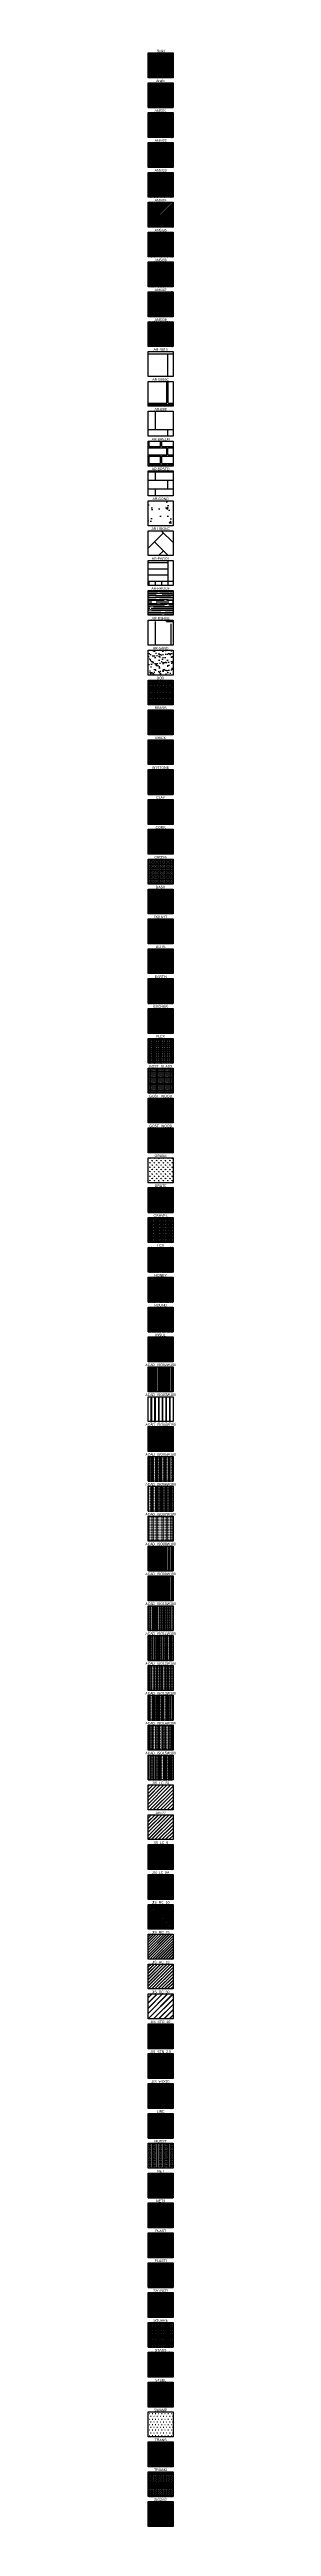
# Model space of a CAD drawing. Header units: millimetres. Extents: x -792 to -548, y -18681 to 1226.
import ezdxf
from ezdxf.enums import TextEntityAlignment as Align

# ---------------------------------------------------------------- set-up
doc = ezdxf.new("R2010")
doc.units = ezdxf.units.MM
doc.styles.get("Standard").update_dxf_attribs({"font": 'arial.ttf'})

msp = doc.modelspace()

# ---------------------------------------------------------------- hatches: boundary and pattern name
h = msp.add_hatch(color=256)
h.dxf.hatch_style = 1
h.paths.add_polyline_path([(-769, 999), (-569, 999), (-569, 1199), (-769, 1199)])
h = msp.add_hatch()
h.set_pattern_fill('ANGLE', color=256)
h.set_pattern_definition([(0, (0, 0), (0, 6.985), [5.08, -1.905]), (90, (0, 0), (-6.985, 4e-16), [5.08, -1.905])])
h.paths.add_polyline_path([(-769, 759), (-569, 759), (-569, 959), (-769, 959)])
h = msp.add_hatch()
h.set_pattern_fill('ANSI31', color=256)
h.paths.add_polyline_path([(-769, 519), (-569, 519), (-569, 719), (-769, 719)])
h = msp.add_hatch()
h.set_pattern_fill('ANSI32', color=256)
h.paths.add_polyline_path([(-769, 279), (-569, 279), (-569, 479), (-769, 479)])
h = msp.add_hatch()
h.set_pattern_fill('ANSI33', color=256)
h.paths.add_polyline_path([(-769, 39), (-569, 39), (-569, 239), (-769, 239)])
h = msp.add_hatch()
h.set_pattern_fill('ANSI34', color=256)
h.paths.add_polyline_path([(-769, -201), (-569, -201), (-569, -1), (-769, -1)])
h = msp.add_hatch()
h.set_pattern_fill('ANSI35', color=256)
h.paths.add_polyline_path([(-769, -441), (-569, -441), (-569, -241), (-769, -241)])
h = msp.add_hatch()
h.set_pattern_fill('ANSI36', color=256)
h.paths.add_polyline_path([(-769, -681), (-569, -681), (-569, -481), (-769, -481)])
h = msp.add_hatch()
h.set_pattern_fill('ANSI37', color=256)
h.paths.add_polyline_path([(-769, -921), (-569, -921), (-569, -721), (-769, -721)])
h = msp.add_hatch()
h.set_pattern_fill('ANSI38', color=256)
h.paths.add_polyline_path([(-769, -1161), (-569, -1161), (-569, -961), (-769, -961)])
h = msp.add_hatch()
h.set_pattern_fill('AR-B816', color=256)
h.paths.add_polyline_path([(-769, -1401), (-569, -1401), (-569, -1201), (-769, -1201)])
h = msp.add_hatch()
h.set_pattern_fill('AR-B816C', color=256)
h.paths.add_polyline_path([(-569, -1441), (-769, -1441), (-769, -1641), (-569, -1641)])
h = msp.add_hatch()
h.set_pattern_fill('AR-B88', color=256)
h.paths.add_polyline_path([(-769, -1881), (-569, -1881), (-569, -1681), (-769, -1681)])
h = msp.add_hatch()
h.set_pattern_fill('AR-BRELM', color=256)
h.paths.add_polyline_path([(-769, -2121), (-569, -2121), (-569, -1921), (-769, -1921)])
h = msp.add_hatch()
h.set_pattern_fill('AR-BRSTD', color=256)
h.paths.add_polyline_path([(-569, -2161), (-769, -2161), (-769, -2361), (-569, -2361)])
h = msp.add_hatch()
h.set_pattern_fill('AR-CONC', color=256)
h.paths.add_polyline_path([(-769, -2601), (-569, -2601), (-569, -2401), (-769, -2401)])
h = msp.add_hatch()
h.set_pattern_fill('AR-HBONE', color=256)
h.paths.add_polyline_path([(-769, -2841), (-569, -2841), (-569, -2641), (-769, -2641)])
h = msp.add_hatch()
h.set_pattern_fill('AR-PARQ1', color=256)
h.paths.add_polyline_path([(-769, -3081), (-569, -3081), (-569, -2881), (-769, -2881)])
h = msp.add_hatch()
h.set_pattern_fill('AR-RROOF', color=256)
h.paths.add_polyline_path([(-769, -3321), (-569, -3321), (-569, -3121), (-769, -3121)])
h = msp.add_hatch()
h.set_pattern_fill('AR-RSHKE', color=256)
h.paths.add_polyline_path([(-769, -3561), (-569, -3561), (-569, -3361), (-769, -3361)])
h = msp.add_hatch()
h.set_pattern_fill('AR-SAND', color=256)
h.paths.add_polyline_path([(-769, -3801), (-569, -3801), (-569, -3601), (-769, -3601)])
h = msp.add_hatch()
h.set_pattern_fill('BOX', color=256)
h.paths.add_polyline_path([(-569, -3841), (-769, -3841), (-769, -4041), (-569, -4041)])
h = msp.add_hatch()
h.set_pattern_fill('BRASS', color=256)
h.paths.add_polyline_path([(-769, -4281), (-569, -4281), (-569, -4081), (-769, -4081)])
h = msp.add_hatch()
h.set_pattern_fill('BRICK', color=256)
h.paths.add_polyline_path([(-769, -4521), (-569, -4521), (-569, -4321), (-769, -4321)])
h = msp.add_hatch()
h.set_pattern_fill('BRSTONE', color=256)
h.paths.add_polyline_path([(-569, -4561), (-769, -4561), (-769, -4761), (-569, -4761)])
h = msp.add_hatch()
h.set_pattern_fill('CLAY', color=256)
h.paths.add_polyline_path([(-769, -5001), (-569, -5001), (-569, -4801), (-769, -4801)])
h = msp.add_hatch()
h.set_pattern_fill('CORK', color=256)
h.set_pattern_definition([(0, (0, 0), (0, 3.175), []), (135, (1.5875, -1.5875), (-6.350003, -6.350003), [4.49013, -4.49013]), (135, (2.381, -1.5875), (-6.350003, -6.350003), [4.49013, -4.49013]), (135, (3.175, -1.5875), (-6.350003, -6.350003), [4.49013, -4.49013])])
h.paths.add_polyline_path([(-769, -5241), (-569, -5241), (-569, -5041), (-769, -5041)])
h = msp.add_hatch()
h.set_pattern_fill('CROSS', color=256)
h.paths.add_polyline_path([(-769, -5481), (-569, -5481), (-569, -5281), (-769, -5281)])
h = msp.add_hatch()
h.set_pattern_fill('DASH', color=256)
h.paths.add_polyline_path([(-569, -5521), (-769, -5521), (-769, -5721), (-569, -5721)])
h = msp.add_hatch()
h.set_pattern_fill('DOLMIT', color=256)
h.paths.add_polyline_path([(-769, -5961), (-569, -5961), (-569, -5761), (-769, -5761)])
h = msp.add_hatch()
h.set_pattern_fill('DOTS', color=256)
h.paths.add_polyline_path([(-769, -6201), (-569, -6201), (-569, -6001), (-769, -6001)])
h = msp.add_hatch()
h.set_pattern_fill('EARTH', color=256)
h.paths.add_polyline_path([(-569, -6241), (-769, -6241), (-769, -6441), (-569, -6441)])
h = msp.add_hatch()
h.set_pattern_fill('ESCHER', color=256)
h.paths.add_polyline_path([(-769, -6681), (-569, -6681), (-569, -6481), (-769, -6481)])
h = msp.add_hatch()
h.set_pattern_fill('FLEX', color=256)
h.paths.add_polyline_path([(-769, -6921), (-569, -6921), (-569, -6721), (-769, -6721)])
h = msp.add_hatch()
h.set_pattern_fill('GOST_GLASS', color=256)
h.paths.add_polyline_path([(-569, -6961), (-769, -6961), (-769, -7161), (-569, -7161)])
h = msp.add_hatch()
h.set_pattern_fill('GOST_WOOD', color=256)
h.paths.add_polyline_path([(-769, -7401), (-569, -7401), (-569, -7201), (-769, -7201)])
h = msp.add_hatch()
h.set_pattern_fill('GOST_GROUND', color=256)
h.paths.add_polyline_path([(-769, -7641), (-569, -7641), (-569, -7441), (-769, -7441)])
h = msp.add_hatch()
h.set_pattern_fill('GRASS', color=256)
h.paths.add_polyline_path([(-569, -7681), (-769, -7681), (-769, -7881), (-569, -7881)])
h = msp.add_hatch()
h.set_pattern_fill('GRATE', color=256)
h.paths.add_polyline_path([(-769, -8121), (-569, -8121), (-569, -7921), (-769, -7921)])
h = msp.add_hatch()
h.set_pattern_fill('GRAVEL', color=256)
h.paths.add_polyline_path([(-769, -8361), (-569, -8361), (-569, -8161), (-769, -8161)])
h = msp.add_hatch()
h.set_pattern_fill('HEX', color=256)
h.paths.add_polyline_path([(-569, -8401), (-769, -8401), (-769, -8601), (-569, -8601)])
h = msp.add_hatch()
h.set_pattern_fill('HONEY', color=256)
h.paths.add_polyline_path([(-769, -8841), (-569, -8841), (-569, -8641), (-769, -8641)])
h = msp.add_hatch()
h.set_pattern_fill('HOUND', color=256)
h.paths.add_polyline_path([(-769, -9081), (-569, -9081), (-569, -8881), (-769, -8881)])
h = msp.add_hatch()
h.set_pattern_fill('INSUL', color=256)
h.paths.add_polyline_path([(-569, -9121), (-769, -9121), (-769, -9321), (-569, -9321)])
h = msp.add_hatch()
h.set_pattern_fill('ACAD_ISO02W100', color=256)
h.paths.add_polyline_path([(-769, -9561), (-569, -9561), (-569, -9361), (-769, -9361)])
h = msp.add_hatch()
h.set_pattern_fill('ACAD_ISO03W100', color=256)
h.paths.add_polyline_path([(-769, -9801), (-569, -9801), (-569, -9601), (-769, -9601)])
h = msp.add_hatch()
h.set_pattern_fill('ACAD_ISO04W100', color=256)
h.paths.add_polyline_path([(-569, -9841), (-769, -9841), (-769, -10041), (-569, -10041)])
h = msp.add_hatch()
h.set_pattern_fill('ACAD_ISO05W100', color=256)
h.paths.add_polyline_path([(-769, -10281), (-569, -10281), (-569, -10081), (-769, -10081)])
h = msp.add_hatch()
h.set_pattern_fill('ACAD_ISO06W100', color=256)
h.paths.add_polyline_path([(-769, -10521), (-569, -10521), (-569, -10321), (-769, -10321)])
h = msp.add_hatch()
h.set_pattern_fill('ACAD_ISO07W100', color=256)
h.paths.add_polyline_path([(-569, -10561), (-769, -10561), (-769, -10761), (-569, -10761)])
h = msp.add_hatch()
h.set_pattern_fill('ACAD_ISO08W100', color=256)
h.paths.add_polyline_path([(-769, -11001), (-569, -11001), (-569, -10801), (-769, -10801)])
h = msp.add_hatch()
h.set_pattern_fill('ACAD_ISO09W100', color=256)
h.paths.add_polyline_path([(-769, -11241), (-569, -11241), (-569, -11041), (-769, -11041)])
h = msp.add_hatch()
h.set_pattern_fill('ACAD_ISO10W100', color=256)
h.paths.add_polyline_path([(-569, -11281), (-769, -11281), (-769, -11481), (-569, -11481)])
h = msp.add_hatch()
h.set_pattern_fill('ACAD_ISO11W100', color=256)
h.paths.add_polyline_path([(-769, -11721), (-569, -11721), (-569, -11521), (-769, -11521)])
h = msp.add_hatch()
h.set_pattern_fill('ACAD_ISO12W100', color=256)
h.paths.add_polyline_path([(-769, -11961), (-569, -11961), (-569, -11761), (-769, -11761)])
h = msp.add_hatch()
h.set_pattern_fill('ACAD_ISO13W100', color=256)
h.paths.add_polyline_path([(-569, -12001), (-769, -12001), (-769, -12201), (-569, -12201)])
h = msp.add_hatch()
h.set_pattern_fill('ACAD_ISO14W100', color=256)
h.paths.add_polyline_path([(-769, -12441), (-569, -12441), (-569, -12241), (-769, -12241)])
h = msp.add_hatch()
h.set_pattern_fill('ACAD_ISO15W100', color=256)
h.paths.add_polyline_path([(-769, -12681), (-569, -12681), (-569, -12481), (-769, -12481)])
h = msp.add_hatch()
h.set_pattern_fill('JIS_LC_20', color=256)
h.paths.add_polyline_path([(-569, -12721), (-769, -12721), (-769, -12921), (-569, -12921)])
h = msp.add_hatch()
h.set_pattern_fill('JIS_LC_20A', color=256)
h.paths.add_polyline_path([(-769, -13161), (-569, -13161), (-569, -12961), (-769, -12961)])
h = msp.add_hatch()
h.set_pattern_fill('JIS_LC_8', color=256)
h.paths.add_polyline_path([(-769, -13401), (-569, -13401), (-569, -13201), (-769, -13201)])
h = msp.add_hatch()
h.set_pattern_fill('JIS_LC_8A', color=256)
h.paths.add_polyline_path([(-569, -13441), (-769, -13441), (-769, -13641), (-569, -13641)])
h = msp.add_hatch()
h.set_pattern_fill('JIS_RC_10', color=256)
h.paths.add_polyline_path([(-769, -13881), (-569, -13881), (-569, -13681), (-769, -13681)])
h = msp.add_hatch()
h.set_pattern_fill('JIS_RC_15', color=256)
h.paths.add_polyline_path([(-769, -14121), (-569, -14121), (-569, -13921), (-769, -13921)])
h = msp.add_hatch()
h.set_pattern_fill('JIS_RC_18', color=256)
h.paths.add_polyline_path([(-569, -14161), (-769, -14161), (-769, -14361), (-569, -14361)])
h = msp.add_hatch()
h.set_pattern_fill('JIS_RC_30', color=256)
h.paths.add_polyline_path([(-769, -14601), (-569, -14601), (-569, -14401), (-769, -14401)])
h = msp.add_hatch()
h.set_pattern_fill('JIS_STN_1E', color=256)
h.paths.add_polyline_path([(-769, -14841), (-569, -14841), (-569, -14641), (-769, -14641)])
h = msp.add_hatch()
h.set_pattern_fill('JIS_STN_2.5', color=256)
h.paths.add_polyline_path([(-569, -14881), (-769, -14881), (-769, -15081), (-569, -15081)])
h = msp.add_hatch()
h.set_pattern_fill('JIS_WOOD', color=256)
h.paths.add_polyline_path([(-769, -15321), (-569, -15321), (-569, -15121), (-769, -15121)])
h = msp.add_hatch()
h.set_pattern_fill('LINE', color=256)
h.paths.add_polyline_path([(-769, -15561), (-569, -15561), (-569, -15361), (-769, -15361)])
h = msp.add_hatch()
h.set_pattern_fill('MUDST', color=256)
h.paths.add_polyline_path([(-569, -15601), (-769, -15601), (-769, -15801), (-569, -15801)])
h = msp.add_hatch()
h.set_pattern_fill('NET', color=256)
h.paths.add_polyline_path([(-769, -16041), (-569, -16041), (-569, -15841), (-769, -15841)])
h = msp.add_hatch()
h.set_pattern_fill('NET3', color=256)
h.paths.add_polyline_path([(-769, -16281), (-569, -16281), (-569, -16081), (-769, -16081)])
h = msp.add_hatch()
h.set_pattern_fill('PLAST', color=256)
h.paths.add_polyline_path([(-569, -16321), (-769, -16321), (-769, -16521), (-569, -16521)])
h = msp.add_hatch()
h.set_pattern_fill('PLASTI', color=256)
h.paths.add_polyline_path([(-769, -16761), (-569, -16761), (-569, -16561), (-769, -16561)])
h = msp.add_hatch()
h.set_pattern_fill('SACNCR', color=256)
h.paths.add_polyline_path([(-769, -17001), (-569, -17001), (-569, -16801), (-769, -16801)])
h = msp.add_hatch()
h.set_pattern_fill('SQUARE', color=256)
h.paths.add_polyline_path([(-569, -17041), (-769, -17041), (-769, -17241), (-569, -17241)])
h = msp.add_hatch()
h.set_pattern_fill('STARS', color=256)
h.paths.add_polyline_path([(-769, -17481), (-569, -17481), (-569, -17281), (-769, -17281)])
h = msp.add_hatch()
h.set_pattern_fill('STEEL', color=256)
h.set_pattern_definition([(45, (0, 0), (-2.24506403, 2.24506403), []), (45, (0, 1.5875), (-2.24506403, 2.24506403), [])])
h.paths.add_polyline_path([(-769, -17721), (-569, -17721), (-569, -17521), (-769, -17521)])
h = msp.add_hatch()
h.set_pattern_fill('SWAMP', color=256)
h.paths.add_polyline_path([(-569, -17761), (-769, -17761), (-769, -17961), (-569, -17961)])
h = msp.add_hatch()
h.set_pattern_fill('TRANS', color=256)
h.paths.add_polyline_path([(-569, -18001), (-769, -18001), (-769, -18201), (-569, -18201)])
h = msp.add_hatch()
h.set_pattern_fill('TRIANG', color=256)
h.paths.add_polyline_path([(-569, -18241), (-769, -18241), (-769, -18441), (-569, -18441)])
h = msp.add_hatch()
h.set_pattern_fill('ZIGZAG', color=256)
h.set_pattern_definition([(0, (0, 0), (3.175, 3.175), [3.175, -3.175]), (90, (3.175, 0), (-3.175, 3.175), [3.175, -3.175])])
h.paths.add_polyline_path([(-569, -18481), (-769, -18481), (-769, -18681), (-569, -18681)])

# ---------------------------------------------------------------- linework, layer by layer
for points in [[(-769, 1199), (-569, 1199), (-569, 999), (-769, 999)], [(-769, 959), (-569, 959), (-569, 759), (-769, 759)], [(-769, 719), (-569, 719), (-569, 519), (-769, 519)], [(-769, 479), (-569, 479), (-569, 279), (-769, 279)], [(-769, 239), (-569, 239), (-569, 39), (-769, 39)], [(-769, -1), (-569, -1), (-569, -201), (-769, -201)], [(-769, -241), (-569, -241), (-569, -441), (-769, -441)], [(-769, -481), (-569, -481), (-569, -681), (-769, -681)], [(-769, -721), (-569, -721), (-569, -921), (-769, -921)], [(-769, -961), (-569, -961), (-569, -1161), (-769, -1161)], [(-769, -1201), (-569, -1201), (-569, -1401), (-769, -1401)], [(-769, -1441), (-569, -1441), (-569, -1641), (-769, -1641)], [(-769, -1681), (-569, -1681), (-569, -1881), (-769, -1881)], [(-769, -1921), (-569, -1921), (-569, -2121), (-769, -2121)], [(-769, -2161), (-569, -2161), (-569, -2361), (-769, -2361)], [(-769, -2401), (-569, -2401), (-569, -2601), (-769, -2601)], [(-769, -2641), (-569, -2641), (-569, -2841), (-769, -2841)], [(-769, -2881), (-569, -2881), (-569, -3081), (-769, -3081)], [(-769, -3121), (-569, -3121), (-569, -3321), (-769, -3321)], [(-769, -3361), (-569, -3361), (-569, -3561), (-769, -3561)], [(-769, -3601), (-569, -3601), (-569, -3801), (-769, -3801)], [(-769, -3841), (-569, -3841), (-569, -4041), (-769, -4041)], [(-769, -4081), (-569, -4081), (-569, -4281), (-769, -4281)], [(-769, -4321), (-569, -4321), (-569, -4521), (-769, -4521)], [(-769, -4561), (-569, -4561), (-569, -4761), (-769, -4761)], [(-769, -4801), (-569, -4801), (-569, -5001), (-769, -5001)], [(-769, -5041), (-569, -5041), (-569, -5241), (-769, -5241)], [(-769, -5281), (-569, -5281), (-569, -5481), (-769, -5481)], [(-769, -5521), (-569, -5521), (-569, -5721), (-769, -5721)], [(-769, -5761), (-569, -5761), (-569, -5961), (-769, -5961)], [(-769, -6001), (-569, -6001), (-569, -6201), (-769, -6201)], [(-769, -6241), (-569, -6241), (-569, -6441), (-769, -6441)], [(-769, -6481), (-569, -6481), (-569, -6681), (-769, -6681)], [(-769, -6721), (-569, -6721), (-569, -6921), (-769, -6921)], [(-769, -6961), (-569, -6961), (-569, -7161), (-769, -7161)], [(-769, -7201), (-569, -7201), (-569, -7401), (-769, -7401)], [(-769, -7441), (-569, -7441), (-569, -7641), (-769, -7641)], [(-769, -7681), (-569, -7681), (-569, -7881), (-769, -7881)], [(-769, -7921), (-569, -7921), (-569, -8121), (-769, -8121)], [(-769, -8161), (-569, -8161), (-569, -8361), (-769, -8361)], [(-769, -8401), (-569, -8401), (-569, -8601), (-769, -8601)], [(-769, -8641), (-569, -8641), (-569, -8841), (-769, -8841)], [(-769, -8881), (-569, -8881), (-569, -9081), (-769, -9081)], [(-769, -9121), (-569, -9121), (-569, -9321), (-769, -9321)], [(-769, -9361), (-569, -9361), (-569, -9561), (-769, -9561)], [(-769, -9601), (-569, -9601), (-569, -9801), (-769, -9801)], [(-769, -9841), (-569, -9841), (-569, -10041), (-769, -10041)], [(-769, -10081), (-569, -10081), (-569, -10281), (-769, -10281)], [(-769, -10321), (-569, -10321), (-569, -10521), (-769, -10521)], [(-769, -10561), (-569, -10561), (-569, -10761), (-769, -10761)], [(-769, -10801), (-569, -10801), (-569, -11001), (-769, -11001)], [(-769, -11041), (-569, -11041), (-569, -11241), (-769, -11241)], [(-769, -11281), (-569, -11281), (-569, -11481), (-769, -11481)], [(-769, -11521), (-569, -11521), (-569, -11721), (-769, -11721)], [(-769, -11761), (-569, -11761), (-569, -11961), (-769, -11961)], [(-769, -12001), (-569, -12001), (-569, -12201), (-769, -12201)], [(-769, -12241), (-569, -12241), (-569, -12441), (-769, -12441)], [(-769, -12481), (-569, -12481), (-569, -12681), (-769, -12681)], [(-769, -12721), (-569, -12721), (-569, -12921), (-769, -12921)], [(-769, -12961), (-569, -12961), (-569, -13161), (-769, -13161)], [(-769, -13201), (-569, -13201), (-569, -13401), (-769, -13401)], [(-769, -13441), (-569, -13441), (-569, -13641), (-769, -13641)], [(-769, -13681), (-569, -13681), (-569, -13881), (-769, -13881)], [(-769, -13921), (-569, -13921), (-569, -14121), (-769, -14121)], [(-769, -14161), (-569, -14161), (-569, -14361), (-769, -14361)], [(-769, -14401), (-569, -14401), (-569, -14601), (-769, -14601)], [(-769, -14641), (-569, -14641), (-569, -14841), (-769, -14841)], [(-769, -14881), (-569, -14881), (-569, -15081), (-769, -15081)], [(-769, -15121), (-569, -15121), (-569, -15321), (-769, -15321)], [(-769, -15361), (-569, -15361), (-569, -15561), (-769, -15561)], [(-769, -15601), (-569, -15601), (-569, -15801), (-769, -15801)], [(-769, -15841), (-569, -15841), (-569, -16041), (-769, -16041)], [(-769, -16081), (-569, -16081), (-569, -16281), (-769, -16281)], [(-769, -16321), (-569, -16321), (-569, -16521), (-769, -16521)], [(-769, -16561), (-569, -16561), (-569, -16761), (-769, -16761)], [(-769, -16801), (-569, -16801), (-569, -17001), (-769, -17001)], [(-769, -17041), (-569, -17041), (-569, -17241), (-769, -17241)], [(-769, -17281), (-569, -17281), (-569, -17481), (-769, -17481)], [(-769, -17521), (-569, -17521), (-569, -17721), (-769, -17721)], [(-769, -17761), (-569, -17761), (-569, -17961), (-769, -17961)], [(-769, -18001), (-569, -18001), (-569, -18201), (-769, -18201)], [(-769, -18241), (-569, -18241), (-569, -18441), (-769, -18441)], [(-769, -18481), (-569, -18481), (-569, -18681), (-769, -18681)]]:
    msp.add_lwpolyline(points, close=True)

# ---------------------------------------------------------------- texts
for s, p in [('Solid', (-669, 1199)), ('Angle', (-669, 959)), ('ANSI31', (-669, 719)), ('ANSI32', (-669, 479)), ('ANSI33', (-669, 239)), ('ANSI34', (-669, -1)), ('ANSI35', (-669, -241)), ('ANSI36', (-669, -481)), ('ANSI37', (-669, -721)), ('ANSI38', (-669, -961)), ('AR-B816', (-669, -1201)), ('AR-B816С', (-669, -1441)), ('AR-B88', (-669, -1681)), ('AR-BRELM', (-669, -1921)), ('AR-BRSTD', (-669, -2161)), ('AR-CONC', (-669, -2401)), ('AR-HBONE', (-669, -2641)), ('AR-PARQ1', (-669, -2881)), ('AR-RROOF', (-669, -3121)), ('AR-RSHKE', (-669, -3361)), ('AR-SAND', (-669, -3601)), ('BOX', (-669, -3841)), ('BRASS', (-669, -4081)), ('BRICK', (-669, -4321)), ('BRSTONE', (-669, -4561)), ('CLAY', (-669, -4801)), ('CORK', (-669, -5041)), ('CROSS', (-669, -5281)), ('DASH', (-669, -5521)), ('DOLMIT', (-669, -5761)), ('DOTS', (-669, -6001)), ('EARTH', (-669, -6241)), ('ESCHER', (-669, -6481)), ('FLEX', (-669, -6721)), ('GOST_GLASS', (-669, -6961)), ('GOST_WOOD', (-669, -7201)), ('GOST_WOOD', (-669, -7441)), ('GRASS', (-669, -7681)), ('GRATE', (-669, -7921)), ('GRAVEL', (-669, -8161)), ('HEX', (-669, -8401)), ('HONEY', (-669, -8641)), ('HOUND', (-669, -8881)), ('INSUL', (-669, -9121)), ('ACAD_ISO02W100', (-669, -9361)), ('ACAD_ISO03W100', (-669, -9601)), ('ACAD_ISO04W100', (-669, -9841)), ('ACAD_ISO05W100', (-669, -10081)), ('ACAD_ISO06W100', (-669, -10321)), ('ACAD_ISO07W100', (-669, -10561)), ('ACAD_ISO08W100', (-669, -10801)), ('ACAD_ISO09W100', (-669, -11041)), ('ACAD_ISO10W100', (-669, -11281)), ('ACAD_ISO11W100', (-669, -11521)), ('ACAD_ISO12W100', (-669, -11761)), ('ACAD_ISO13W100', (-669, -12001)), ('ACAD_ISO14W100', (-669, -12241)), ('ACAD_ISO15W100', (-669, -12481)), ('JIS_LC_20', (-669, -12721)), ('AR-??', (-669, -12961)), ('JIS_LC_8', (-669, -13201)), ('JIS_LC_8A', (-669, -13441)), ('JIS_RC_10', (-669, -13681)), ('JIS_RC_15', (-669, -13921)), ('JIS_RC_18', (-669, -14161)), ('JIS_RC_30', (-669, -14401)), ('JIS_STD_1E', (-669, -14641)), ('JIS_STN_2.5', (-669, -14881)), ('JIS_WOOD', (-669, -15121)), ('LINE', (-669, -15361)), ('MUDST', (-669, -15601)), ('NET', (-669, -15841)), ('NET3', (-669, -16081)), ('PLAST', (-669, -16321)), ('PLASTI', (-669, -16561)), ('SANNCR', (-669, -16801)), ('SQUARE', (-669, -17041)), ('STARS', (-669, -17281)), ('STEEL', (-669, -17521)), ('SWAMP', (-669, -17761)), ('TRANS', (-669, -18001)), ('TRIANG', (-669, -18241)), ('ZIGZAG', (-669, -18481))]:
    msp.add_text(s, height=20).set_placement(p, align=Align.BOTTOM_CENTER)

doc.saveas('drawing.dxf')
